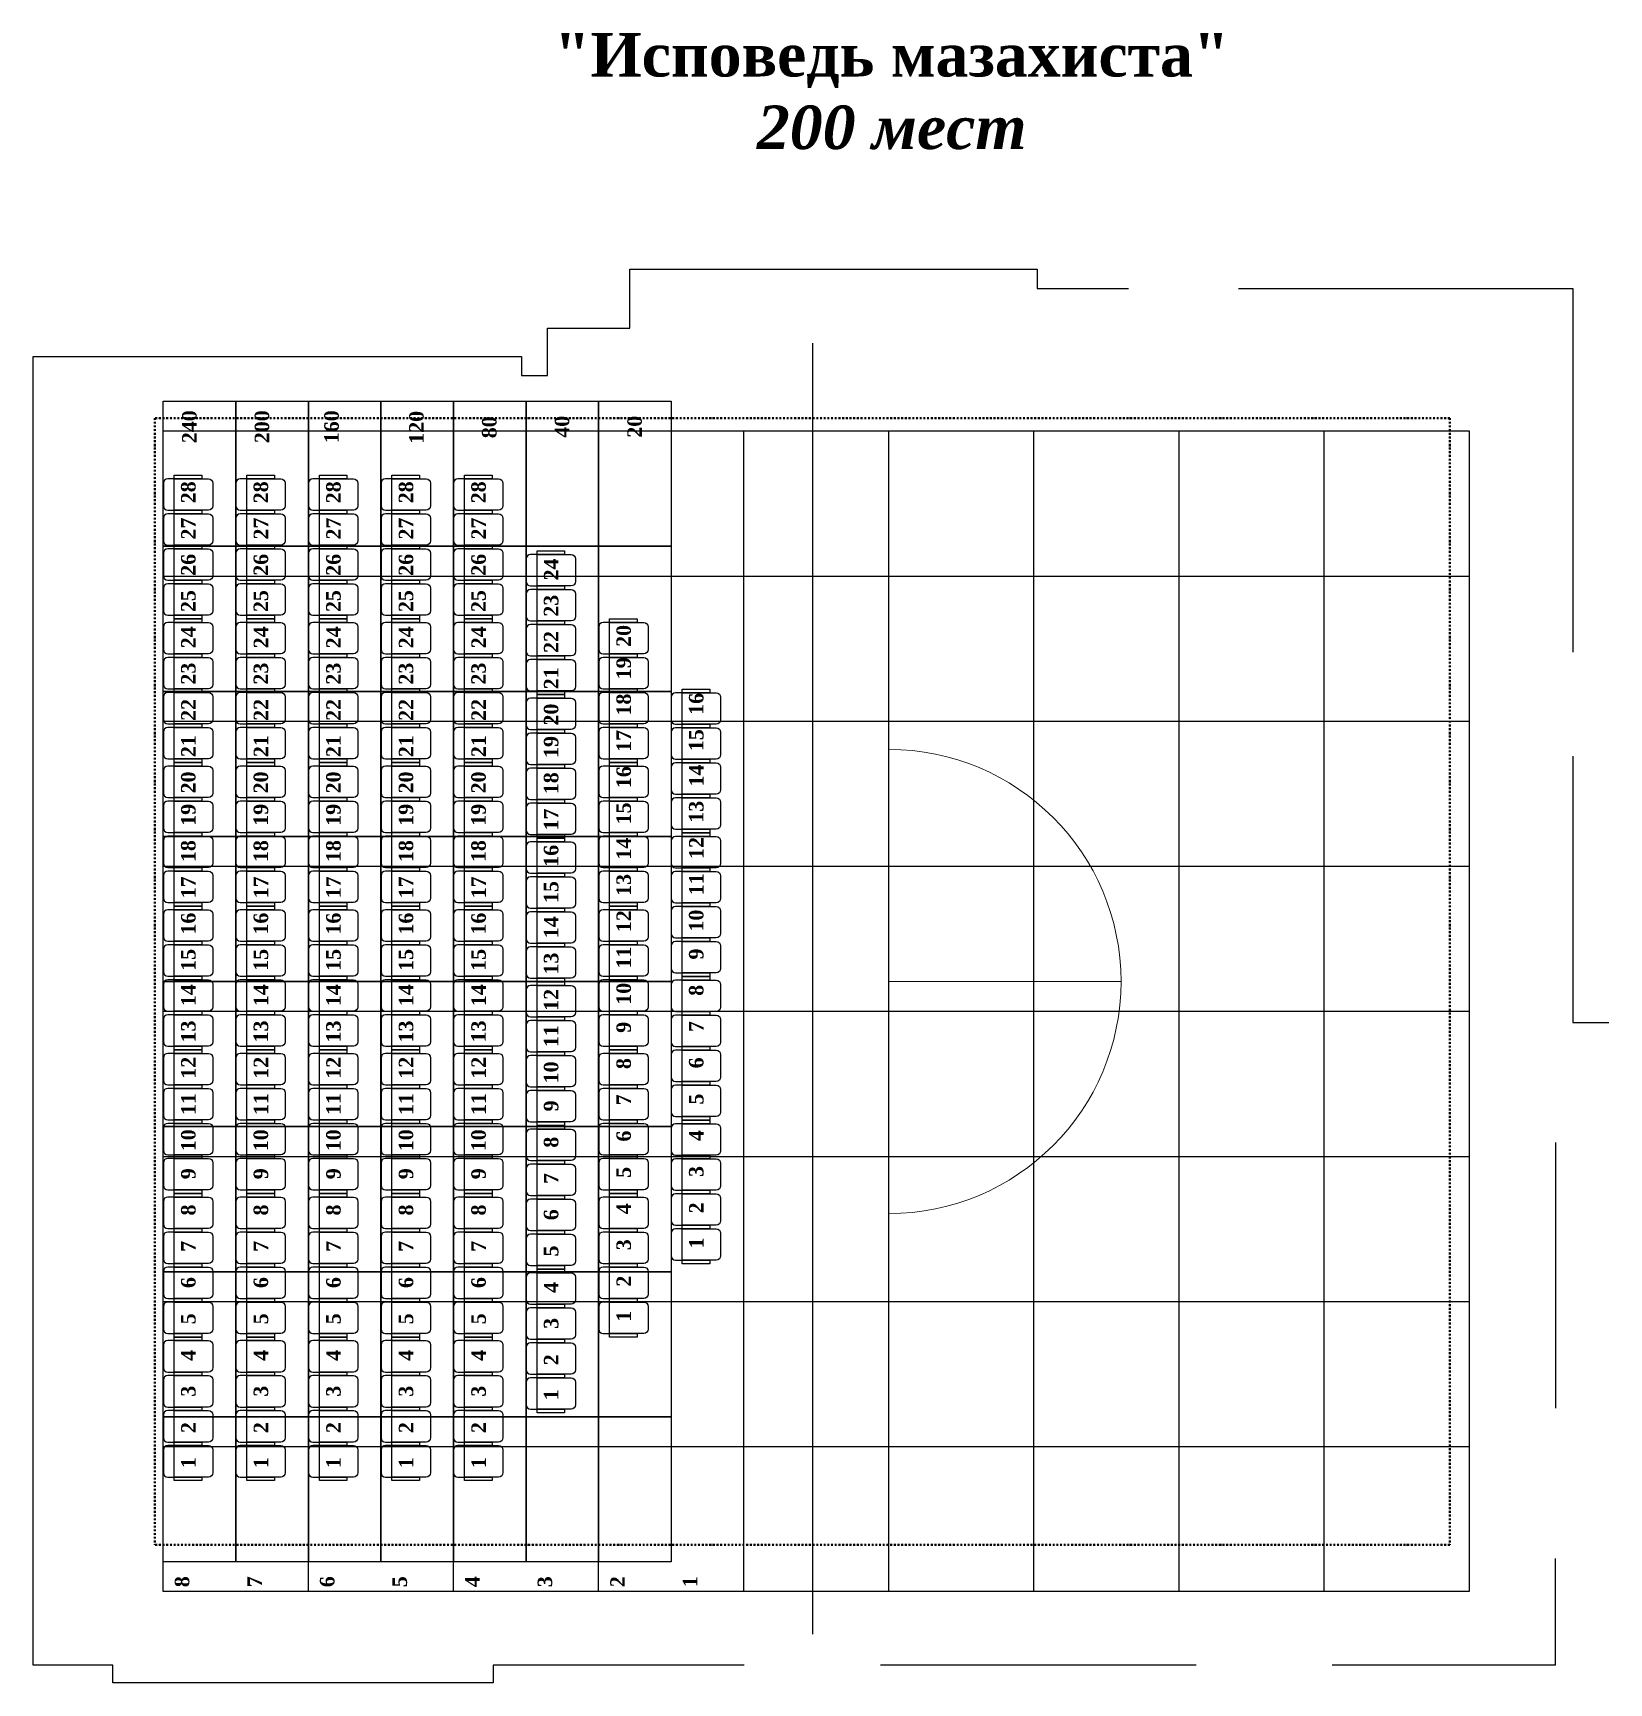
# Model space of a CAD drawing. Header units: millimetres. Extents: x -520232 to 211296, y -156633 to 78411.
# Drawn here: x -125514 to -103794, y -95142 to -72395 of the extents above; entities that cross this region are included whole.
import ezdxf

# ---------------------------------------------------------------- set-up
doc = ezdxf.new("R2010")
doc.units = ezdxf.units.MM
doc.linetypes.add('штрихпунктирнаяX2', pattern=[50.8, 25.4, -12.7, 0, -12.7])
for name, color, linetype in [('Декорации', 10, 'Continuous'), ('Оси', 7, 'Continuous'), ('Партер', 7, 'Continuous'), ('План галлереи', 7, 'Continuous'), ('План планшет1', 7, 'Continuous')]:
    doc.layers.add(name, color=color, linetype=linetype)
doc.layers.add('Сидения и станки', color=7, linetype='Continuous', lineweight=25)
doc.styles.get("Standard").update_dxf_attribs({"font": 'arial.ttf', "height": 300})

msp = doc.modelspace()

# ---------------------------------------------------------------- texts
at = {"layer": 'Партер', "insert": (-113679.627, -73199.974), "char_height": 600, "width": 15854.2162, "attachment_point": 5}
msp.add_mtext('{\\fTimes New Roman|b1|i0|c204|p18;"Исповедь мазахиста"\\P\\fTimes New Roman|b1|i1|c204|p18;200 мест}', dxfattribs=at)

# ---------------------------------------------------------------- blocks, each defined once
blk = doc.blocks.new('A$C20D4365F')
at = {"layer": 'Сидения и станки'}
for points in [[(-1121.25, 530), (-808.75, 530, -0.41421356), (-748.75, 470), (-748.75, 0), (-1181.25, 0), (-1181.25, 470, -0.41421356)], [(-638.75, 530), (-326.25, 530, -0.41421356), (-266.25, 470), (-266.25, 0), (-698.75, 0), (-698.75, 470, -0.41421356)], [(-156.25, 530), (156.25, 530, -0.41421356), (216.25, 470), (216.25, 0), (-216.25, 0), (-216.25, 470, -0.41421356)], [(326.25, 530), (638.75, 530, -0.41421356), (698.75, 470), (698.75, 0), (266.25, 0), (266.25, 470, -0.41421356)], [(-748.75, 0), (-1181.25, 0), (-1181.25, -90, 0.41421356), (-1121.25, -150), (-808.75, -150, 0.41421356), (-748.75, -90)], [(-266.25, 0), (-698.75, 0), (-698.75, -90, 0.41421356), (-638.75, -150), (-326.25, -150, 0.41421356), (-266.25, -90)], [(216.25, 0), (-216.25, 0), (-216.25, -90, 0.41421356), (-156.25, -150), (156.25, -150, 0.41421356), (216.25, -90)], [(698.75, 0), (266.25, 0), (266.25, -90, 0.41421356), (326.25, -150), (638.75, -150, 0.41421356), (698.75, -90)]]:
    blk.add_lwpolyline(points, format="xyb", close=True, dxfattribs=at)
for points in [[(-1231.25, 380), (-1181.25, 380), (-1181.25, 0), (-1231.25, 0)], [(-748.75, 380), (-698.75, 380), (-698.75, 0), (-748.75, 0)], [(-266.25, 380), (-216.25, 380), (-216.25, 0), (-266.25, 0)], [(216.25, 380), (266.25, 380), (266.25, 0), (216.25, 0)], [(698.75, 380), (748.75, 380), (748.75, 0), (698.75, 0)]]:
    blk.add_lwpolyline(points, close=True, dxfattribs=at)
blk = doc.blocks.new('Партер Исповедь мазахиста')
at = {"layer": 'Партер'}
for points in [[(43243, 14636), (42243, 14636), (42243, 16636), (43243, 16636), (43243, 14636)], [(44243, 14636), (43243, 14636), (43243, 16636), (44243, 16636), (44243, 14636)], [(45243, 14636), (44243, 14636), (44243, 16636), (45243, 16636), (45243, 14636)], [(46243, 14636), (45243, 14636), (45243, 16636), (46243, 16636), (46243, 14636)], [(47243, 14636), (46243, 14636), (46243, 16636), (47243, 16636), (47243, 14636)], [(48243, 14636), (47243, 14636), (47243, 16636), (48243, 16636), (48243, 14636)], [(49243, 14636), (48243, 14636), (48243, 16636), (49243, 16636), (49243, 14636)], [(43243, 12636), (42243, 12636), (42243, 14636), (43243, 14636), (43243, 12636)], [(44243, 12636), (43243, 12636), (43243, 14636), (44243, 14636), (44243, 12636)], [(45243, 12636), (44243, 12636), (44243, 14636), (45243, 14636), (45243, 12636)], [(46243, 12636), (45243, 12636), (45243, 14636), (46243, 14636), (46243, 12636)], [(47243, 12636), (46243, 12636), (46243, 14636), (47243, 14636), (47243, 12636)], [(48243, 12636), (47243, 12636), (47243, 14636), (48243, 14636), (48243, 12636)], [(49243, 12636), (48243, 12636), (48243, 14636), (49243, 14636), (49243, 12636)], [(43243, 10636), (42243, 10636), (42243, 12636), (43243, 12636), (43243, 10636)], [(44243, 10636), (43243, 10636), (43243, 12636), (44243, 12636), (44243, 10636)], [(45243, 10636), (44243, 10636), (44243, 12636), (45243, 12636), (45243, 10636)], [(46243, 10636), (45243, 10636), (45243, 12636), (46243, 12636), (46243, 10636)], [(47243, 10636), (46243, 10636), (46243, 12636), (47243, 12636), (47243, 10636)], [(48243, 10636), (47243, 10636), (47243, 12636), (48243, 12636), (48243, 10636)], [(49243, 10636), (48243, 10636), (48243, 12636), (49243, 12636), (49243, 10636)], [(43243, 8636), (42243, 8636), (42243, 10636), (43243, 10636), (43243, 8636)], [(44243, 8636), (43243, 8636), (43243, 10636), (44243, 10636), (44243, 8636)], [(45243, 8636), (44243, 8636), (44243, 10636), (45243, 10636), (45243, 8636)], [(46243, 8636), (45243, 8636), (45243, 10636), (46243, 10636), (46243, 8636)], [(47243, 8636), (46243, 8636), (46243, 10636), (47243, 10636), (47243, 8636)], [(48243, 8636), (47243, 8636), (47243, 10636), (48243, 10636), (48243, 8636)], [(49243, 8636), (48243, 8636), (48243, 10636), (49243, 10636), (49243, 8636)], [(43243, 6636), (42243, 6636), (42243, 8636), (43243, 8636), (43243, 6636)], [(44243, 6636), (43243, 6636), (43243, 8636), (44243, 8636), (44243, 6636)], [(45243, 6636), (44243, 6636), (44243, 8636), (45243, 8636), (45243, 6636)], [(46243, 6636), (45243, 6636), (45243, 8636), (46243, 8636), (46243, 6636)], [(47243, 6636), (46243, 6636), (46243, 8636), (47243, 8636), (47243, 6636)], [(48243, 6636), (47243, 6636), (47243, 8636), (48243, 8636), (48243, 6636)], [(49243, 6636), (48243, 6636), (48243, 8636), (49243, 8636), (49243, 6636)], [(43243, 4636), (42243, 4636), (42243, 6636), (43243, 6636), (43243, 4636)], [(44243, 4636), (43243, 4636), (43243, 6636), (44243, 6636), (44243, 4636)], [(45243, 4636), (44243, 4636), (44243, 6636), (45243, 6636), (45243, 4636)], [(46243, 4636), (45243, 4636), (45243, 6636), (46243, 6636), (46243, 4636)], [(47243, 4636), (46243, 4636), (46243, 6636), (47243, 6636), (47243, 4636)], [(48243, 4636), (47243, 4636), (47243, 6636), (48243, 6636), (48243, 4636)], [(49243, 4636), (48243, 4636), (48243, 6636), (49243, 6636), (49243, 4636)], [(43243, 2636), (42243, 2636), (42243, 4636), (43243, 4636), (43243, 2636)], [(44243, 2636), (43243, 2636), (43243, 4636), (44243, 4636), (44243, 2636)], [(45243, 2636), (44243, 2636), (44243, 4636), (45243, 4636), (45243, 2636)], [(46243, 2636), (45243, 2636), (45243, 4636), (46243, 4636), (46243, 2636)], [(47243, 2636), (46243, 2636), (46243, 4636), (47243, 4636), (47243, 2636)], [(48243, 2636), (47243, 2636), (47243, 4636), (48243, 4636), (48243, 2636)], [(49243, 2636), (48243, 2636), (48243, 4636), (49243, 4636), (49243, 2636)], [(43243, 636), (42243, 636), (42243, 2636), (43243, 2636), (43243, 636)], [(44243, 636), (43243, 636), (43243, 2636), (44243, 2636), (44243, 636)], [(45243, 636), (44243, 636), (44243, 2636), (45243, 2636), (45243, 636)], [(46243, 636), (45243, 636), (45243, 2636), (46243, 2636), (46243, 636)], [(47243, 636), (46243, 636), (46243, 2636), (47243, 2636), (47243, 636)], [(48243, 636), (47243, 636), (47243, 2636), (48243, 2636), (48243, 636)], [(49243, 636), (48243, 636), (48243, 2636), (49243, 2636), (49243, 636)]]:
    blk.add_lwpolyline(points, dxfattribs=at)
at = {"layer": 'Сидения и станки', "rotation": 270}
for p in [(42395, 14384), (43395, 14384), (44395, 14384), (45395, 14384), (46395, 14384), (47395, 13340), (42395, 12404), (43395, 12404), (44395, 12404), (45395, 12404), (46395, 12404), (48395, 12404), (47395, 11360), (49395, 11434), (42395, 10424), (43395, 10424), (44395, 10424), (45395, 10424), (46395, 10424), (48395, 10424), (47395, 9380), (49395, 9454), (42395, 8444), (43395, 8444), (44395, 8444), (45395, 8444), (46395, 8444), (48395, 8444), (49395, 7474), (47395, 7400), (42395, 6464), (43395, 6464), (44395, 6464), (45395, 6464), (46395, 6464), (48395, 6464), (47395, 5420), (49395, 5494), (42395, 4484), (43395, 4484), (44395, 4484), (45395, 4484), (46395, 4484), (48395, 4484), (47395, 3440), (42395, 2504), (43395, 2504), (44395, 2504), (45395, 2504), (46395, 2504)]:
    blk.add_blockref('A$C20D4365F', p, dxfattribs=at)
at = {"layer": 'Партер', "color": 0, "char_height": 200, "width": 439.44, "rotation": 90}
for s, insert, attachment_point in [('{\\fTimes New Roman|b1|i0|c204|p18; 240}', (42605, 16057), 4), ('{\\fTimes New Roman|b1|i0|c204|p18; 200}', (43605, 16057), 4), ('{\\fTimes New Roman|b1|i0|c204|p18; 160}', (44564, 16057), 4), ('{\\fTimes New Roman|b1|i0|c204|p18;120}', (45734, 16276), 5), ('{\\fTimes New Roman|b1|i0|c204|p18;80}', (46738, 16276), 5), ('{\\fTimes New Roman|b1|i0|c204|p18; 40}', (47741, 16057), 4), ('{\\fTimes New Roman|b1|i0|c204|p18; 20}', (48741, 16057), 4)]:
    blk.add_mtext(s, dxfattribs=dict(at, insert=insert, attachment_point=attachment_point))
at = {"layer": 'Партер', "color": 5, "char_height": 200, "rotation": 90}
for s, insert, width, attachment_point in [('{\\fTimes New Roman|b1|i0|c204|p18;  28}', (42590, 15078), 500, 4), ('{\\fTimes New Roman|b1|i0|c204|p18;  28}', (43590, 15078), 500, 4), ('{\\fTimes New Roman|b1|i0|c204|p18;  28}', (44590, 15078), 500, 4), ('{\\fTimes New Roman|b1|i0|c204|p18;  28}', (45590, 15078), 500, 4), ('{\\fTimes New Roman|b1|i0|c204|p18;  28}', (46590, 15078), 500, 4), ('{\\fTimes New Roman|b1|i0|c204|p18;  27}', (42590, 14578), 500, 4), ('{\\fTimes New Roman|b1|i0|c204|p18;  27}', (43590, 14578), 500, 4), ('{\\fTimes New Roman|b1|i0|c204|p18;  27}', (44590, 14578), 500, 4), ('{\\fTimes New Roman|b1|i0|c204|p18;  27}', (45590, 14578), 500, 4), ('{\\fTimes New Roman|b1|i0|c204|p18;  27}', (46590, 14578), 500, 4), ('{\\fTimes New Roman|b1|i0|c204|p18;  26}', (42590, 14078), 500, 4), ('{\\fTimes New Roman|b1|i0|c204|p18;  26}', (43590, 14078), 500, 4), ('{\\fTimes New Roman|b1|i0|c204|p18;  26}', (44590, 14078), 500, 4), ('{\\fTimes New Roman|b1|i0|c204|p18;  26}', (45590, 14078), 500, 4), ('{\\fTimes New Roman|b1|i0|c204|p18;  26}', (46590, 14078), 500, 4), ('{\\fTimes New Roman|b1|i0|c204|p18;  24}', (47590, 14014), 500, 4), ('{\\fTimes New Roman|b1|i0|c204|p18;  25}', (42590, 13578), 500, 4), ('{\\fTimes New Roman|b1|i0|c204|p18;  25}', (43590, 13578), 500, 4), ('{\\fTimes New Roman|b1|i0|c204|p18;  25}', (44590, 13578), 500, 4), ('{\\fTimes New Roman|b1|i0|c204|p18;  25}', (45590, 13578), 500, 4), ('{\\fTimes New Roman|b1|i0|c204|p18;  25}', (46590, 13578), 500, 4), ('{\\fTimes New Roman|b1|i0|c204|p18;  23}', (47590, 13514), 500, 4), ('{\\fTimes New Roman|b1|i0|c204|p18;  24}', (42590, 13078), 500, 4), ('{\\fTimes New Roman|b1|i0|c204|p18;  24}', (43590, 13078), 500, 4), ('{\\fTimes New Roman|b1|i0|c204|p18;  24}', (44590, 13078), 500, 4), ('{\\fTimes New Roman|b1|i0|c204|p18;  24}', (45590, 13078), 500, 4), ('{\\fTimes New Roman|b1|i0|c204|p18;  24}', (46590, 13078), 500, 4), ('{\\fTimes New Roman|b1|i0|c204|p18;  22}', (47590, 13014), 500, 4), ('{\\fTimes New Roman|b1|i0|c204|p18;  20}', (48590, 13098), 500, 4), ('{\\fTimes New Roman|b1|i0|c204|p18;  23}', (42590, 12578), 500, 4), ('{\\fTimes New Roman|b1|i0|c204|p18;  23}', (43590, 12578), 500, 4), ('{\\fTimes New Roman|b1|i0|c204|p18;  23}', (44590, 12578), 500, 4), ('{\\fTimes New Roman|b1|i0|c204|p18;  23}', (45590, 12578), 500, 4), ('{\\fTimes New Roman|b1|i0|c204|p18;  23}', (46590, 12578), 500, 4), ('{\\fTimes New Roman|b1|i0|c204|p18;  19}', (48590, 12651), 500, 4), ('{\\fTimes New Roman|b1|i0|c204|p18;  21}', (47590, 12514), 500, 4), ('{\\fTimes New Roman|b1|i0|c204|p18;  22}', (42590, 12078), 500, 4), ('{\\fTimes New Roman|b1|i0|c204|p18;  22}', (43590, 12078), 500, 4), ('{\\fTimes New Roman|b1|i0|c204|p18;  22}', (44590, 12078), 500, 4), ('{\\fTimes New Roman|b1|i0|c204|p18;  22}', (45590, 12078), 500, 4), ('{\\fTimes New Roman|b1|i0|c204|p18;  22}', (46590, 12078), 500, 4), ('{\\fTimes New Roman|b1|i0|c204|p18;  18}', (48590, 12151), 500, 4), ('{\\fTimes New Roman|b1|i0|c204|p18;  16}', (49590, 12161), 500, 4), ('{\\fTimes New Roman|b1|i0|c204|p18;  20}', (47590, 12014), 500, 4), ('{\\fTimes New Roman|b1|i0|c204|p18;  17}', (48590, 11651), 500, 4), ('{\\fTimes New Roman|b1|i0|c204|p18;  15}', (49590, 11661), 500, 4), ('{\\fTimes New Roman|b1|i0|c204|p18;  21}', (42590, 11578), 500, 4), ('{\\fTimes New Roman|b1|i0|c204|p18;  21}', (43590, 11578), 500, 4), ('{\\fTimes New Roman|b1|i0|c204|p18;  21}', (44590, 11578), 500, 4), ('{\\fTimes New Roman|b1|i0|c204|p18;  21}', (45590, 11578), 500, 4), ('{\\fTimes New Roman|b1|i0|c204|p18;  21}', (46590, 11578), 500, 4), ('{\\fTimes New Roman|b1|i0|c204|p18;  19}', (47590, 11567), 500, 4), ('{\\fTimes New Roman|b1|i0|c204|p18;  14}', (49590, 11174), 500, 4), ('{\\fTimes New Roman|b1|i0|c204|p18;  20}', (42590, 11078), 500, 4), ('{\\fTimes New Roman|b1|i0|c204|p18;  20}', (43590, 11078), 500, 4), ('{\\fTimes New Roman|b1|i0|c204|p18;  20}', (44590, 11078), 500, 4), ('{\\fTimes New Roman|b1|i0|c204|p18;  20}', (45590, 11078), 500, 4), ('{\\fTimes New Roman|b1|i0|c204|p18;  20}', (46590, 11078), 500, 4), ('{\\fTimes New Roman|b1|i0|c204|p18;  18}', (47590, 11067), 500, 4), ('{\\fTimes New Roman|b1|i0|c204|p18;  16}', (48590, 11151), 500, 4), ('{\\fTimes New Roman|b1|i0|c204|p18;  19}', (42590, 10632), 500, 4), ('{\\fTimes New Roman|b1|i0|c204|p18;  19}', (43590, 10632), 500, 4), ('{\\fTimes New Roman|b1|i0|c204|p18;  19}', (44590, 10632), 500, 4), ('{\\fTimes New Roman|b1|i0|c204|p18;  19}', (45590, 10632), 500, 4), ('{\\fTimes New Roman|b1|i0|c204|p18;  19}', (46590, 10632), 500, 4), ('{\\fTimes New Roman|b1|i0|c204|p18;  17}', (47590, 10567), 500, 4), ('{\\fTimes New Roman|b1|i0|c204|p18;  15}', (48590, 10651), 500, 4), ('{\\fTimes New Roman|b1|i0|c204|p18;  13}', (49590, 10674), 500, 4), ('{\\fTimes New Roman|b1|i0|c204|p18;  18}', (42590, 10132), 500, 4), ('{\\fTimes New Roman|b1|i0|c204|p18;  18}', (43590, 10132), 500, 4), ('{\\fTimes New Roman|b1|i0|c204|p18;  18}', (44590, 10132), 500, 4), ('{\\fTimes New Roman|b1|i0|c204|p18;  18}', (45590, 10132), 500, 4), ('{\\fTimes New Roman|b1|i0|c204|p18;  18}', (46590, 10132), 500, 4), ('{\\fTimes New Roman|b1|i0|c204|p18;  16}', (47590, 10067), 500, 4), ('{\\fTimes New Roman|b1|i0|c204|p18;  14}', (48590, 10165), 500, 4), ('{\\fTimes New Roman|b1|i0|c204|p18;  12}', (49590, 10174), 500, 4), ('{\\fTimes New Roman|b1|i0|c204|p18;  17}', (42590, 9632), 500, 4), ('{\\fTimes New Roman|b1|i0|c204|p18;  17}', (43590, 9632), 500, 4), ('{\\fTimes New Roman|b1|i0|c204|p18;  17}', (44590, 9632), 500, 4), ('{\\fTimes New Roman|b1|i0|c204|p18;  17}', (45590, 9632), 500, 4), ('{\\fTimes New Roman|b1|i0|c204|p18;  17}', (46590, 9632), 500, 4), ('{\\fTimes New Roman|b1|i0|c204|p18;  15}', (47590, 9567), 500, 4), ('{\\fTimes New Roman|b1|i0|c204|p18;  13}', (48590, 9665), 500, 4), ('{\\fTimes New Roman|b1|i0|c204|p18;  11}', (49590, 9674), 500, 4), ('{\\fTimes New Roman|b1|i0|c204|p18;  16}', (42590, 9132), 500, 4), ('{\\fTimes New Roman|b1|i0|c204|p18;  16}', (43590, 9132), 500, 4), ('{\\fTimes New Roman|b1|i0|c204|p18;  16}', (44590, 9132), 500, 4), ('{\\fTimes New Roman|b1|i0|c204|p18;  16}', (45590, 9132), 500, 4), ('{\\fTimes New Roman|b1|i0|c204|p18;  16}', (46590, 9132), 500, 4), ('{\\fTimes New Roman|b1|i0|c204|p18;  12}', (48590, 9165), 500, 4), ('{\\fTimes New Roman|b1|i0|c204|p18;  10}', (49590, 9174), 500, 4), ('{\\fTimes New Roman|b1|i0|c204|p18;  14}', (47590, 9081), 500, 4), ('{\\fTimes New Roman|b1|i0|c204|p18;  11}', (48590, 8665), 500, 4), ('{\\fTimes New Roman|b1|i0|c204|p18;  15}', (42590, 8632), 500, 4), ('{\\fTimes New Roman|b1|i0|c204|p18;  15}', (43590, 8632), 500, 4), ('{\\fTimes New Roman|b1|i0|c204|p18;  15}', (44590, 8632), 500, 4), ('{\\fTimes New Roman|b1|i0|c204|p18;  15}', (45590, 8632), 500, 4), ('{\\fTimes New Roman|b1|i0|c204|p18;  15}', (46590, 8632), 500, 4), ('{\\fTimes New Roman|b1|i0|c204|p18;  13}', (47590, 8581), 500, 4), ('{\\fTimes New Roman|b1|i0|c204|p18;  9}', (49590, 8788), 500, 4), ('{\\fTimes New Roman|b1|i0|c204|p18;  14}', (42590, 8145), 500, 4), ('{\\fTimes New Roman|b1|i0|c204|p18;  14}', (43590, 8145), 500, 4), ('{\\fTimes New Roman|b1|i0|c204|p18;  14}', (44590, 8145), 500, 4), ('{\\fTimes New Roman|b1|i0|c204|p18;  14}', (45590, 8145), 500, 4), ('{\\fTimes New Roman|b1|i0|c204|p18;  14}', (46590, 8145), 500, 4), ('{\\fTimes New Roman|b1|i0|c204|p18;  12}', (47590, 8081), 500, 4), ('{\\fTimes New Roman|b1|i0|c204|p18;  10}', (48590, 8165), 500, 4), ('{\\fTimes New Roman|b1|i0|c204|p18;  8}', (49590, 8288), 500, 4), ('{\\fTimes New Roman|b1|i0|c204|p18;  13}', (42590, 7645), 500, 4), ('{\\fTimes New Roman|b1|i0|c204|p18;  13}', (43590, 7645), 500, 4), ('{\\fTimes New Roman|b1|i0|c204|p18;  13}', (44590, 7645), 500, 4), ('{\\fTimes New Roman|b1|i0|c204|p18;  13}', (45590, 7645), 500, 4), ('{\\fTimes New Roman|b1|i0|c204|p18;  13}', (46590, 7645), 500, 4), ('{\\fTimes New Roman|b1|i0|c204|p18;  11}', (47590, 7581), 500, 4), ('{\\fTimes New Roman|b1|i0|c204|p18;  9}', (48590, 7778), 500, 4), ('{\\fTimes New Roman|b1|i0|c204|p18;  7}', (49590, 7788), 500, 4), ('{\\fTimes New Roman|b1|i0|c204|p18;  12}', (42590, 7145), 500, 4), ('{\\fTimes New Roman|b1|i0|c204|p18;  12}', (43590, 7145), 500, 4), ('{\\fTimes New Roman|b1|i0|c204|p18;  12}', (44590, 7145), 500, 4), ('{\\fTimes New Roman|b1|i0|c204|p18;  12}', (45590, 7145), 500, 4), ('{\\fTimes New Roman|b1|i0|c204|p18;  12}', (46590, 7145), 500, 4), ('{\\fTimes New Roman|b1|i0|c204|p18;  10}', (47590, 7081), 500, 4), ('{\\fTimes New Roman|b1|i0|c204|p18;  8}', (48590, 7278), 500, 4), ('{\\fTimes New Roman|b1|i0|c204|p18;  6}', (49590, 7288), 500, 4), ('{\\fTimes New Roman|b1|i0|c204|p18;  11}', (42590, 6645), 500, 4), ('{\\fTimes New Roman|b1|i0|c204|p18;  11}', (43590, 6645), 500, 4), ('{\\fTimes New Roman|b1|i0|c204|p18;  11}', (44590, 6645), 500, 4), ('{\\fTimes New Roman|b1|i0|c204|p18;  11}', (45590, 6645), 500, 4), ('{\\fTimes New Roman|b1|i0|c204|p18;  11}', (46590, 6645), 500, 4), ('{\\fTimes New Roman|b1|i0|c204|p18;  7}', (48590, 6778), 500, 4), ('{\\fTimes New Roman|b1|i0|c204|p18;  5}', (49590, 6788), 500, 4), ('{\\fTimes New Roman|b1|i0|c204|p18;  9}', (47590, 6694), 500, 4), ('{\\fTimes New Roman|b1|i0|c204|p18;  10}', (42590, 6145), 500, 4), ('{\\fTimes New Roman|b1|i0|c204|p18;  10}', (43590, 6145), 500, 4), ('{\\fTimes New Roman|b1|i0|c204|p18;  10}', (44590, 6145), 500, 4), ('{\\fTimes New Roman|b1|i0|c204|p18;  10}', (45590, 6145), 500, 4), ('{\\fTimes New Roman|b1|i0|c204|p18;  10}', (46590, 6145), 500, 4), ('{\\fTimes New Roman|b1|i0|c204|p18;  8}', (47590, 6194), 500, 4), ('{\\fTimes New Roman|b1|i0|c204|p18;  6}', (48590, 6278), 500, 4), ('{\\fTimes New Roman|b1|i0|c204|p18;  4}', (49590, 6285), 503.54, 4), ('{\\fTimes New Roman|b1|i0|c204|p18;  9}', (42590, 5759), 500, 4), ('{\\fTimes New Roman|b1|i0|c204|p18;  9}', (43590, 5759), 500, 4), ('{\\fTimes New Roman|b1|i0|c204|p18;  9}', (44590, 5759), 500, 4), ('{\\fTimes New Roman|b1|i0|c204|p18;  9}', (45590, 5759), 500, 4), ('{\\fTimes New Roman|b1|i0|c204|p18;  9}', (46590, 5759), 500, 4), ('{\\fTimes New Roman|b1|i0|c204|p18;  7}', (47590, 5694), 500, 4), ('{\\fTimes New Roman|b1|i0|c204|p18;  5}', (48590, 5778), 500, 4), ('{\\fTimes New Roman|b1|i0|c204|p18;  3}', (49590, 5790), 498, 4), ('{\\fTimes New Roman|b1|i0|c204|p18;  8}', (42590, 5259), 500, 4), ('{\\fTimes New Roman|b1|i0|c204|p18;  8}', (43590, 5259), 500, 4), ('{\\fTimes New Roman|b1|i0|c204|p18;  8}', (44590, 5259), 500, 4), ('{\\fTimes New Roman|b1|i0|c204|p18;  8}', (45590, 5259), 500, 4), ('{\\fTimes New Roman|b1|i0|c204|p18;  8}', (46590, 5259), 500, 4), ('{\\fTimes New Roman|b1|i0|c204|p18;  6}', (47590, 5194), 500, 4), ('{\\fTimes New Roman|b1|i0|c204|p18;  4}', (48590, 5275), 503.54, 4), ('{\\fTimes New Roman|b1|i0|c204|p18;  2 }', (49590, 5288), 500, 4), ('{\\fTimes New Roman|b1|i0|c204|p18;  7}', (42590, 4759), 500, 4), ('{\\fTimes New Roman|b1|i0|c204|p18;  7}', (43590, 4759), 500, 4), ('{\\fTimes New Roman|b1|i0|c204|p18;  7}', (44590, 4759), 500, 4), ('{\\fTimes New Roman|b1|i0|c204|p18;  7}', (45590, 4759), 500, 4), ('{\\fTimes New Roman|b1|i0|c204|p18;  7}', (46590, 4759), 500, 4), ('{\\fTimes New Roman|b1|i0|c204|p18;  3}', (48590, 4780), 498, 4), ('{\\fTimes New Roman|b1|i0|c204|p18;1}', (49590, 5032), 500, 5), ('{\\fTimes New Roman|b1|i0|c204|p18;  5}', (47590, 4694), 500, 4), ('{\\fTimes New Roman|b1|i0|c204|p18;  6}', (42590, 4259), 500, 4), ('{\\fTimes New Roman|b1|i0|c204|p18;  6}', (43590, 4259), 500, 4), ('{\\fTimes New Roman|b1|i0|c204|p18;  6}', (44590, 4259), 500, 4), ('{\\fTimes New Roman|b1|i0|c204|p18;  6}', (45590, 4259), 500, 4), ('{\\fTimes New Roman|b1|i0|c204|p18;  6}', (46590, 4259), 500, 4), ('{\\fTimes New Roman|b1|i0|c204|p18;  2 }', (48590, 4278), 500, 4), ('{\\fTimes New Roman|b1|i0|c204|p18;  4}', (47590, 4191), 503.54, 4), ('{\\fTimes New Roman|b1|i0|c204|p18;  5}', (42590, 3759), 500, 4), ('{\\fTimes New Roman|b1|i0|c204|p18;  5}', (43590, 3759), 500, 4), ('{\\fTimes New Roman|b1|i0|c204|p18;  5}', (44590, 3759), 500, 4), ('{\\fTimes New Roman|b1|i0|c204|p18;  5}', (45590, 3759), 500, 4), ('{\\fTimes New Roman|b1|i0|c204|p18;  5}', (46590, 3759), 500, 4), ('{\\fTimes New Roman|b1|i0|c204|p18;  3}', (47590, 3696), 498, 4), ('{\\fTimes New Roman|b1|i0|c204|p18;1}', (48590, 4022), 500, 5), ('{\\fTimes New Roman|b1|i0|c204|p18;  4}', (42590, 3255), 503.54, 4), ('{\\fTimes New Roman|b1|i0|c204|p18;  4}', (43590, 3255), 503.54, 4), ('{\\fTimes New Roman|b1|i0|c204|p18;  4}', (44590, 3255), 503.54, 4), ('{\\fTimes New Roman|b1|i0|c204|p18;  4}', (45590, 3255), 503.54, 4), ('{\\fTimes New Roman|b1|i0|c204|p18;  4}', (46590, 3255), 503.54, 4), ('{\\fTimes New Roman|b1|i0|c204|p18;  2 }', (47590, 3194), 500, 4), ('{\\fTimes New Roman|b1|i0|c204|p18;  3}', (42590, 2761), 498, 4), ('{\\fTimes New Roman|b1|i0|c204|p18;  3}', (43590, 2761), 498, 4), ('{\\fTimes New Roman|b1|i0|c204|p18;  3}', (44590, 2761), 498, 4), ('{\\fTimes New Roman|b1|i0|c204|p18;  3}', (45590, 2761), 498, 4), ('{\\fTimes New Roman|b1|i0|c204|p18;  3}', (46590, 2761), 498, 4), ('{\\fTimes New Roman|b1|i0|c204|p18;1}', (47590, 2938), 500, 5), ('{\\fTimes New Roman|b1|i0|c204|p18;  2 }', (42590, 2259), 500, 4), ('{\\fTimes New Roman|b1|i0|c204|p18;  2 }', (43590, 2259), 500, 4), ('{\\fTimes New Roman|b1|i0|c204|p18;  2 }', (44590, 2259), 500, 4), ('{\\fTimes New Roman|b1|i0|c204|p18;  2 }', (45590, 2259), 500, 4), ('{\\fTimes New Roman|b1|i0|c204|p18;  2 }', (46590, 2259), 500, 4), ('{\\fTimes New Roman|b1|i0|c204|p18;1}', (42590, 2002), 500, 5), ('{\\fTimes New Roman|b1|i0|c204|p18;1}', (43590, 2002), 500, 5), ('{\\fTimes New Roman|b1|i0|c204|p18;1}', (44590, 2002), 500, 5), ('{\\fTimes New Roman|b1|i0|c204|p18;1}', (45590, 2002), 500, 5), ('{\\fTimes New Roman|b1|i0|c204|p18;1}', (46590, 2002), 500, 5), ('{\\fTimes New Roman|b1|i0|c204|p18;  8}', (42504, 135), 500.97, 4), ('{\\fTimes New Roman|b1|i0|c204|p18;  7}', (43504, 135), 500.97, 4), ('{\\fTimes New Roman|b1|i0|c204|p18;  6}', (44504, 135), 500.97, 4), ('{\\fTimes New Roman|b1|i0|c204|p18;  5}', (45504, 135), 500.97, 4), ('{\\fTimes New Roman|b1|i0|c204|p18;  4}', (46504, 135), 500.97, 4), ('{\\fTimes New Roman|b1|i0|c204|p18;  3}', (47504, 135), 500.97, 4), ('{\\fTimes New Roman|b1|i0|c204|p18;  2}', (48504, 135), 500.97, 4), ('{\\fTimes New Roman|b1|i0|c204|p18;  1}', (49504, 135), 500.97, 4)]:
    blk.add_mtext(s, dxfattribs=dict(at, insert=insert, width=width, attachment_point=attachment_point))

# ---------------------------------------------------------------- linework, layer by layer
at = {"layer": 'Декорации', "lineweight": 13}
for p, q in [((-113718.804, -82271.131), (-113718.804, -85471.131)), ((-113718.804, -85471.131), (-110518.804, -85471.131)), ((-113718.804, -85471.131), (-113718.804, -88671.131))]:
    msp.add_line(p, q, dxfattribs=at)
msp.add_arc((-113718.804, -85471.131), 3200, 270, 90, dxfattribs=at)
at = {"layer": 'Оси'}
msp.add_line((-114772.304, -76670.089), (-114772.304, -94467.016), dxfattribs=at)
at = {"layer": 'План галлереи', "linetype": 'штрихпунктирнаяX2', "lineweight": 40}
for p, q in [((-123835.804, -77703.631), (-123835.804, -93238.631)), ((-105988.804, -77703.631), (-123835.804, -77703.631)), ((-105988.804, -77703.631), (-105988.804, -93238.631)), ((-105988.804, -93238.631), (-123835.804, -93238.631))]:
    msp.add_line(p, q, dxfattribs=at)
at = {"layer": 'План планшет1', "color": 254}
for p, q in [((-117289.804, -76462.631), (-117289.804, -75651.631)), ((-117289.804, -75651.631), (-111673.804, -75651.631)), ((-111673.804, -75651.631), (-111673.804, -75919.631)), ((-111673.804, -75919.631), (-110413.804, -75919.631)), ((-108901.804, -75919.631), (-104293.804, -75919.631)), ((-104293.804, -75919.631), (-104293.804, -80930.631)), ((-118421.804, -77116.631), (-118421.804, -76462.631)), ((-118421.804, -76462.631), (-117289.804, -76462.631)), ((-125513.804, -94894.631), (-125513.804, -76856.631)), ((-125513.804, -76856.631), (-118780.804, -76856.631)), ((-118780.804, -76856.631), (-118780.804, -77116.631)), ((-118780.804, -77116.631), (-118780.804, -77116.631)), ((-118780.804, -77116.631), (-118421.804, -77116.631)), ((-123718.804, -93881.631), (-123718.804, -77881.631)), ((-123718.804, -77881.631), (-105718.804, -77881.631)), ((-121718.804, -93881.631), (-121718.804, -77881.631)), ((-119718.804, -93881.631), (-119718.804, -77881.631)), ((-117718.804, -93881.631), (-117718.804, -77881.631)), ((-115718.804, -93881.631), (-115718.804, -77881.631)), ((-113718.804, -93881.631), (-113718.804, -77881.631)), ((-111718.804, -93881.631), (-111718.804, -77881.631)), ((-109718.804, -93881.631), (-109718.804, -77881.631)), ((-107718.804, -93881.631), (-107718.804, -77881.631)), ((-105718.804, -77881.631), (-105718.804, -93881.631)), ((-123718.804, -79881.631), (-105718.804, -79881.631)), ((-123718.804, -81881.631), (-105718.804, -81881.631)), ((-104293.804, -82365.631), (-104293.804, -86035.631)), ((-123718.804, -83881.631), (-105718.804, -83881.631)), ((-123718.804, -85881.631), (-105718.804, -85881.631)), ((-104293.804, -86035.631), (-103793.804, -86035.631)), ((-104531.804, -87689.631), (-104531.804, -91354.631)), ((-123718.804, -87881.631), (-105718.804, -87881.631)), ((-123718.804, -89881.631), (-105718.804, -89881.631)), ((-123718.804, -91881.631), (-105718.804, -91881.631)), ((-104531.804, -94894.631), (-104531.804, -93423.631)), ((-105718.804, -93881.631), (-123718.804, -93881.631)), ((-124412.804, -94894.631), (-125513.804, -94894.631)), ((-124412.804, -95141.631), (-124412.804, -94894.631)), ((-115711.804, -94894.631), (-119169.804, -94894.631)), ((-119169.804, -94894.631), (-119169.804, -95141.631)), ((-109484.804, -94894.631), (-113832.804, -94894.631)), ((-104531.804, -94894.631), (-107607.804, -94894.631)), ((-119169.804, -95141.631), (-124412.804, -95141.631))]:
    msp.add_line(p, q, dxfattribs=at)

# ---------------------------------------------------------------- block references
at = {"layer": 'Декорации', "lineweight": 13}
msp.add_blockref('Партер Исповедь мазахиста', (-165962.222, -94107.226), dxfattribs=at)

msp.set_redraw_order([(e.dxf.handle, doc.entitydb.next_handle()) for e in msp.query("TEXT MTEXT ATTDEF DIMENSION ARC_DIMENSION")])  # texts and dimensions are drawn at this point

doc.saveas('drawing.dxf')
